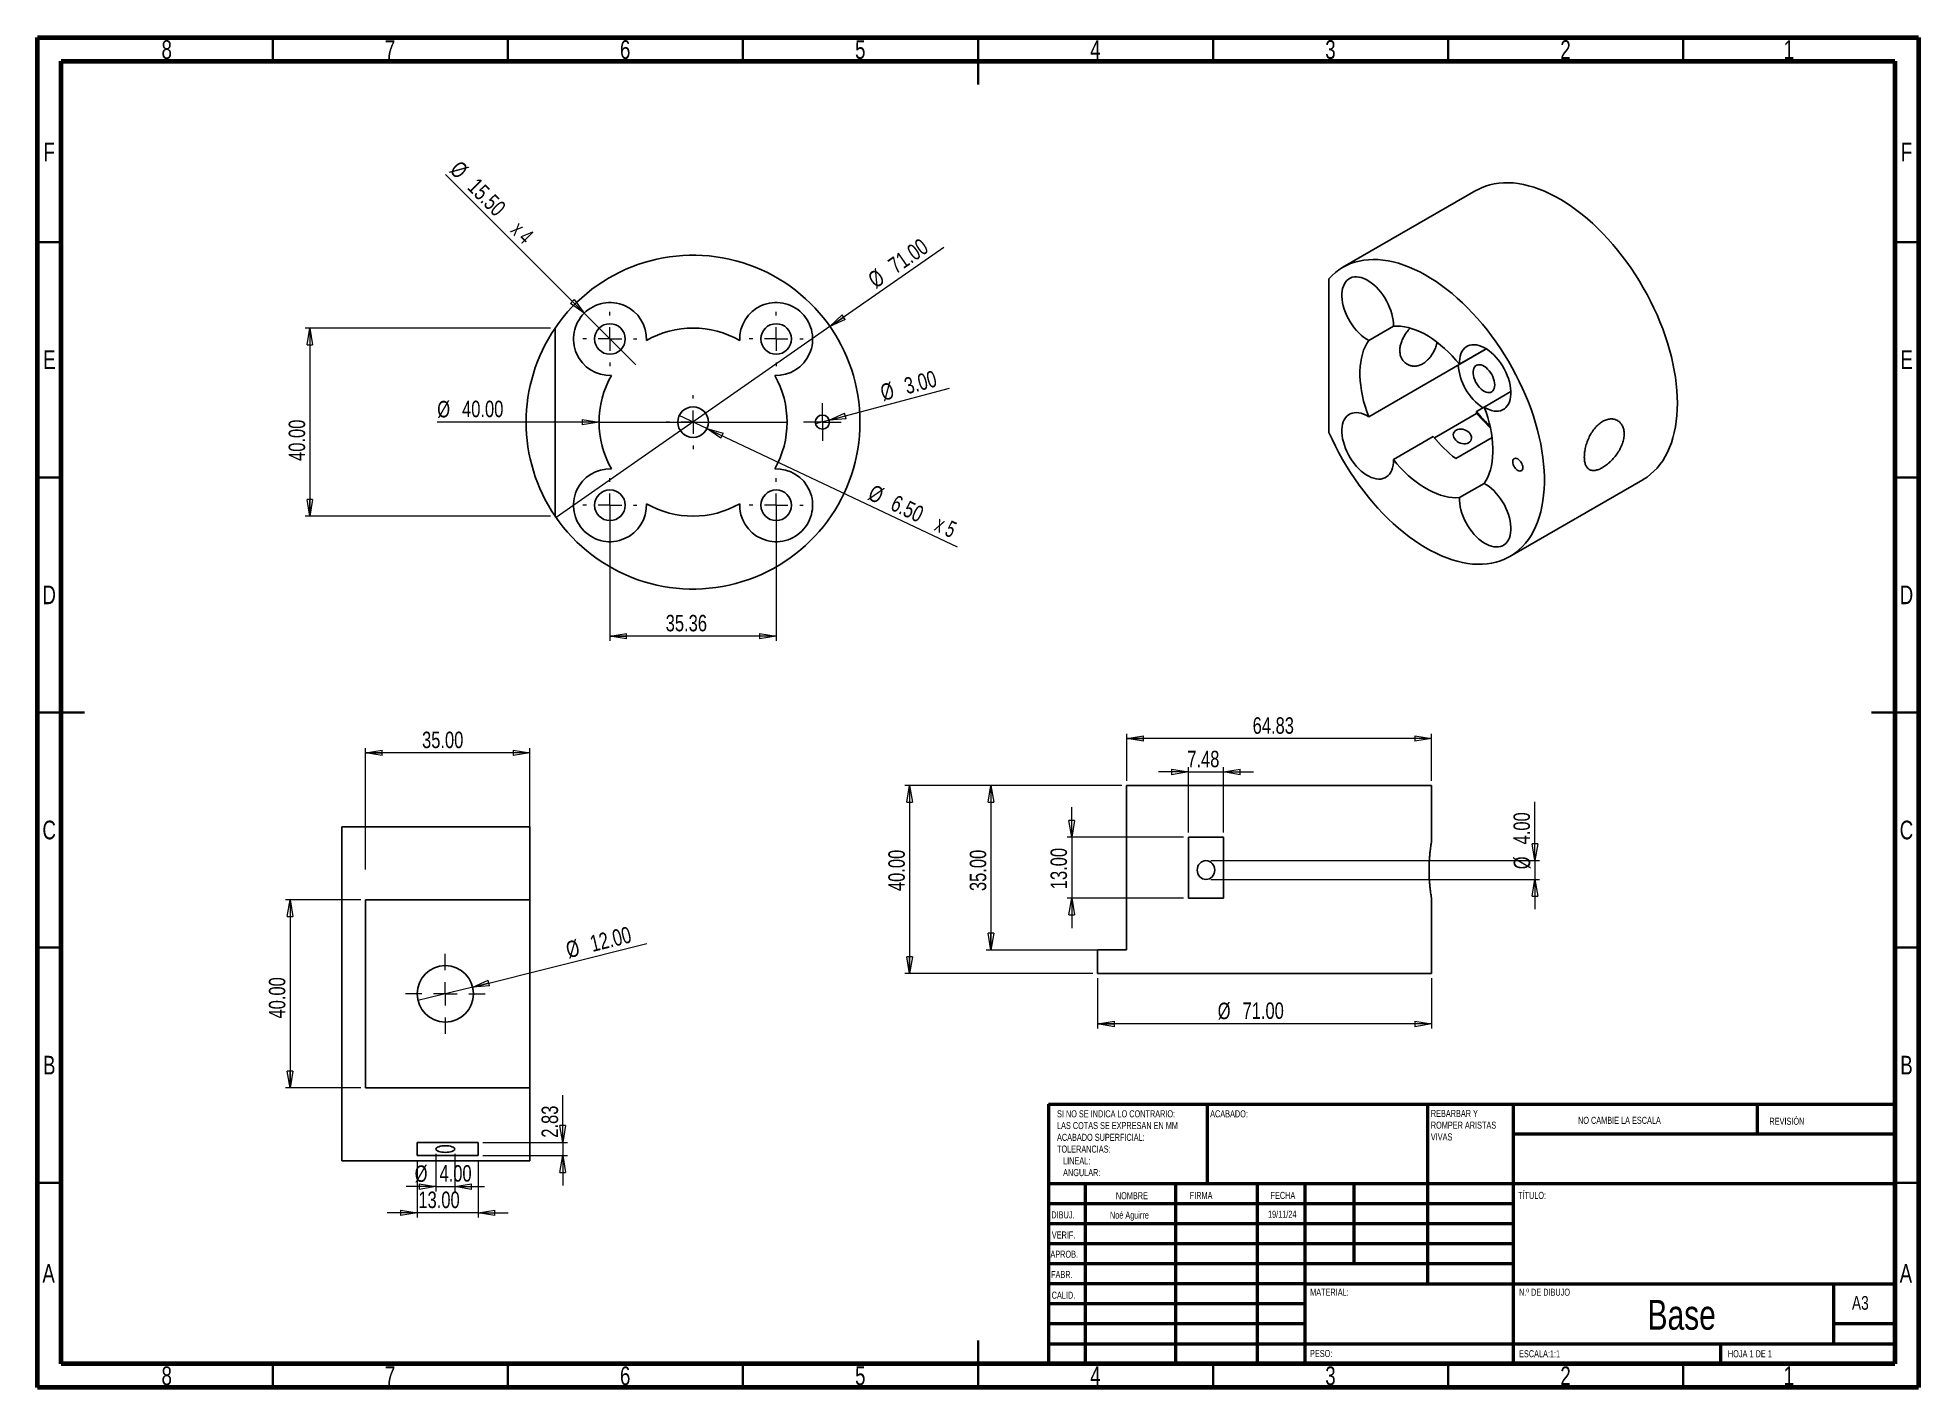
# Model space of a CAD drawing. Header units: millimetres. Extents: x 15 to 415, y 5 to 292.
import ezdxf

# ---------------------------------------------------------------- set-up
doc = ezdxf.new("R2010")
doc.units = ezdxf.units.MM
doc.styles.add('SLDTEXTSTYLE0', font='TXT', dxfattribs={"width": 0.75})
doc.styles.add('SLDTEXTSTYLE1', font='TXT', dxfattribs={"width": 0.681818})
doc.styles.add('SLDTEXTSTYLE2', font='TXT', dxfattribs={"width": 0.666667})
doc.dimstyles.new('SLDDIMSTYLE0', dxfattribs={"dimtxt": 3.5, "dimasz": 3.556, "dimexe": 0, "dimexo": 0.0625, "dimgap": 0.875, "dimtad": 1, "dimrnd": 1e-09, "dimzin": 4, "dimdsep": 46, "dimtxsty": 'SLDTEXTSTYLE0', "dimblk1": 'NONE', "dimblk2": 'CLOSED', "dimsah": 1, "dimcen": 0, "dimadec": 0, "dimazin": 1, "dimtfac": 1, "dimtmove": 0, "dimatfit": 3, "dimldrblk": 'NONE', "dimfxl": 1, "dimfrac": 2, "dimtolj": 1, "dimtzin": 12, "dimarcsym": 0})
doc.dimstyles.new('SLDDIMSTYLE1', dxfattribs={"dimtxt": 3.5, "dimasz": 3.556, "dimexe": 0, "dimexo": 0.0625, "dimgap": 0.875, "dimtad": 1, "dimrnd": 1e-09, "dimzin": 4, "dimdsep": 46, "dimtxsty": 'SLDTEXTSTYLE0', "dimblk1": 'NONE', "dimblk2": 'CLOSED', "dimsah": 1, "dimcen": 0, "dimadec": 0, "dimazin": 1, "dimtfac": 1, "dimtmove": 0, "dimatfit": 3, "dimldrblk": 'NONE', "dimfxl": 1, "dimfrac": 2, "dimtolj": 1, "dimtzin": 12, "dimarcsym": 0})
doc.dimstyles.new('SLDDIMSTYLE2', dxfattribs={"dimtxt": 3.5, "dimasz": 3.556, "dimexe": 0, "dimexo": 0.0625, "dimgap": 0.875, "dimtad": 1, "dimrnd": 1e-09, "dimzin": 12, "dimdsep": 46, "dimtxsty": 'SLDTEXTSTYLE0', "dimblk1": 'CLOSED', "dimblk2": 'CLOSED', "dimsah": 1, "dimcen": 0.09, "dimadec": 0, "dimazin": 3, "dimtfac": 1, "dimtofl": 0, "dimtmove": 0, "dimatfit": 3, "dimldrblk": 'CLOSED', "dimfxl": 1, "dimfrac": 2, "dimtolj": 1, "dimtzin": 12, "dimarcsym": 0})
doc.dimstyles.new('SLDDIMSTYLE3', dxfattribs={"dimtxt": 3.5, "dimasz": 3.556, "dimexe": 0, "dimexo": 0.0625, "dimgap": 0.875, "dimtad": 1, "dimrnd": 1e-09, "dimzin": 4, "dimdsep": 46, "dimtxsty": 'SLDTEXTSTYLE0', "dimblk1": 'CLOSED', "dimblk2": 'CLOSED', "dimsah": 1, "dimcen": 0.09, "dimadec": 0, "dimazin": 1, "dimtfac": 1, "dimtofl": 0, "dimtmove": 0, "dimatfit": 3, "dimldrblk": 'CLOSED', "dimfxl": 1, "dimfrac": 2, "dimtolj": 1, "dimtzin": 12, "dimarcsym": 0})
doc.dimstyles.new('SLDDIMSTYLE4', dxfattribs={"dimtxt": 3.5, "dimasz": 3.556, "dimexe": 0, "dimexo": 0.0625, "dimgap": 0.875, "dimtad": 1, "dimrnd": 1e-09, "dimzin": 4, "dimdsep": 46, "dimtxsty": 'SLDTEXTSTYLE0', "dimblk1": 'CLOSED', "dimblk2": 'CLOSED', "dimsah": 1, "dimcen": 0.09, "dimadec": 0, "dimazin": 1, "dimtfac": 1, "dimtmove": 0, "dimatfit": 0, "dimldrblk": 'CLOSED', "dimfxl": 1, "dimfrac": 2, "dimtolj": 1, "dimtzin": 12, "dimarcsym": 0})
doc.dimstyles.new('SLDDIMSTYLE5', dxfattribs={"dimtxt": 3.5, "dimasz": 3.556, "dimexe": 0, "dimexo": 0.0625, "dimgap": 0.875, "dimtad": 1, "dimrnd": 1e-09, "dimzin": 12, "dimdsep": 46, "dimtxsty": 'SLDTEXTSTYLE0', "dimblk1": 'CLOSED', "dimblk2": 'CLOSED', "dimsah": 1, "dimcen": 0.09, "dimadec": 0, "dimazin": 3, "dimtfac": 1, "dimtmove": 0, "dimatfit": 0, "dimldrblk": 'CLOSED', "dimfxl": 1, "dimfrac": 2, "dimtolj": 1, "dimtzin": 12, "dimarcsym": 0})

msp = doc.modelspace()

# ---------------------------------------------------------------- texts
at = {"color": 7, "linetype": 'Continuous', "lineweight": 0}
for s, insert, char_height, attachment_point, style in [('8', (42.46, 291.449), 3.969, 2, 'SLDTEXTSTYLE0'), ('7', (89.96, 291.449), 3.969, 2, 'SLDTEXTSTYLE0'), ('6', (139.96, 291.449), 3.969, 2, 'SLDTEXTSTYLE0'), ('5', (189.96, 291.449), 3.969, 2, 'SLDTEXTSTYLE0'), ('4', (239.96, 291.449), 3.969, 2, 'SLDTEXTSTYLE0'), ('3', (289.96, 291.449), 3.969, 2, 'SLDTEXTSTYLE0'), ('2', (339.96, 291.449), 3.969, 2, 'SLDTEXTSTYLE0'), ('1', (387.46, 291.449), 3.969, 2, 'SLDTEXTSTYLE0'), ('F', (17.458, 269.699), 3.969, 2, 'SLDTEXTSTYLE0'), ('F', (412.458, 269.699), 3.969, 2, 'SLDTEXTSTYLE0'), ('E', (17.508, 225.503), 3.969, 2, 'SLDTEXTSTYLE0'), ('E', (412.508, 225.503), 3.969, 2, 'SLDTEXTSTYLE0'), ('D', (17.453, 175.503), 3.969, 2, 'SLDTEXTSTYLE0'), ('D', (412.453, 175.503), 3.969, 2, 'SLDTEXTSTYLE0'), ('C', (17.459, 125.503), 3.969, 2, 'SLDTEXTSTYLE0'), ('C', (412.459, 125.503), 3.969, 2, 'SLDTEXTSTYLE0'), ('B', (17.471, 75.503), 3.969, 2, 'SLDTEXTSTYLE0'), ('B', (412.471, 75.503), 3.969, 2, 'SLDTEXTSTYLE0'), ('REBARBAR Y ^JROMPER ARISTAS ^JVIVAS', (311.309, 64.003), 1.5, 1, 'SLDTEXTSTYLE0'), ('SI NO SE INDICA LO CONTRARIO:^JLAS COTAS SE EXPRESAN EN MM^JACABADO SUPERFICIAL:^JTOLERANCIAS:^J   LINEAL:^J   ANGULAR:', (231.803, 63.921), 1.5, 1, 'SLDTEXTSTYLE0'), ('ACABADO:', (264.371, 63.919), 1.5, 1, 'SLDTEXTSTYLE0'), ('NO CAMBIE LA ESCALA', (342.615, 62.533), 1.5, 1, 'SLDTEXTSTYLE0'), ('REVISIÓN', (383.328, 62.335), 1.5, 1, 'SLDTEXTSTYLE0'), ('NOMBRE', (244.322, 46.501), 1.5, 1, 'SLDTEXTSTYLE0'), ('FIRMA', (260.034, 46.562), 1.5, 1, 'SLDTEXTSTYLE0'), ('FECHA', (277.215, 46.576), 1.5, 1, 'SLDTEXTSTYLE0'), ('TÍTULO:', (329.857, 46.576), 1.5, 1, 'SLDTEXTSTYLE0'), ('DIBUJ.', (230.59, 42.43), 1.5, 1, 'SLDTEXTSTYLE0'), ('Noé Aguirre', (247.198, 42.383), 1.4986, 2, 'SLDTEXTSTYLE0'), ('19/11/24', (279.703, 42.559), 1.4986, 2, 'SLDTEXTSTYLE0'), ('VERIF.', (230.699, 38.154), 1.5, 1, 'SLDTEXTSTYLE0'), ('APROB.', (230.402, 34.064), 1.5, 1, 'SLDTEXTSTYLE0'), ('A', (17.34, 31.199), 3.969, 2, 'SLDTEXTSTYLE0'), ('FABR.', (230.543, 29.734), 1.5, 1, 'SLDTEXTSTYLE0'), ('A', (412.34, 31.199), 3.969, 2, 'SLDTEXTSTYLE0'), ('CALID.', (230.669, 25.35), 1.5, 1, 'SLDTEXTSTYLE0'), ('MATERIAL:', (285.646, 25.986), 1.5, 1, 'SLDTEXTSTYLE0'), ('N.º DE DIBUJO', (330.074, 25.986), 1.5, 1, 'SLDTEXTSTYLE0'), ('A3', (400.871, 24.406), 2.9104, 1, 'SLDTEXTSTYLE0'), ('Base', (364.663, 23.607), 6.35, 2, 'SLDTEXTSTYLE0'), ('PESO:', (285.618, 12.949), 1.4986, 1, 'SLDTEXTSTYLE0'), ('ESCALA:1:1', (330.074, 12.9), 1.5, 1, 'SLDTEXTSTYLE0'), ('HOJA 1 DE 1', (374.478, 12.9), 1.5, 1, 'SLDTEXTSTYLE1'), ('8', (42.46, 9.449), 3.969, 2, 'SLDTEXTSTYLE0'), ('7', (89.96, 9.449), 3.969, 2, 'SLDTEXTSTYLE0'), ('6', (139.96, 9.449), 3.969, 2, 'SLDTEXTSTYLE0'), ('5', (189.96, 9.449), 3.969, 2, 'SLDTEXTSTYLE0'), ('4', (239.96, 9.449), 3.969, 2, 'SLDTEXTSTYLE0'), ('3', (289.96, 9.449), 3.969, 2, 'SLDTEXTSTYLE0'), ('2', (339.96, 9.449), 3.969, 2, 'SLDTEXTSTYLE0'), ('1', (387.46, 9.449), 3.969, 2, 'SLDTEXTSTYLE0')]:
    msp.add_mtext(s, dxfattribs=dict(at, insert=insert, char_height=char_height, attachment_point=attachment_point, style=style))

# ---------------------------------------------------------------- blocks, each defined once
blk = doc.blocks.new('_Closed')
at = {"color": 0, "linetype": 'ByBlock', "lineweight": -2}
for p, q in [((-1, 0.166667), (0, 0)), ((-1, 0.166667), (-1, -0.166667)), ((0, 0), (-1, -0.166667)), ((0, 0), (-1, 0))]:
    blk.add_line(p, q, dxfattribs=at)
blk = doc.blocks.new('_D')
at = {"color": 7, "linetype": 'Continuous', "lineweight": 0}
for q in [(207.7, 247.41), (125.28, 189.94)]:
    blk.add_line((183.52, 230.55), q, dxfattribs=at)
at = {"color": 7, "linetype": 'Continuous', "lineweight": 18, "xscale": 3.556, "yscale": 3.556, "rotation": 214.8933623864}
blk.add_blockref('_Closed', (183.52, 230.55, -20), dxfattribs=at)
at = {"color": 7, "linetype": 'Continuous', "lineweight": 18, "char_height": 3.5, "attachment_point": 1, "rotation": 34.8934, "style": 'SLDTEXTSTYLE0'}
for s, insert in [('71.00', (195.54, 244.5)), ('%%c', (191.24, 241.44))]:
    blk.add_mtext(s, dxfattribs=dict(at, insert=insert))
blk = doc.blocks.new('_None')
blk = doc.blocks.new('_D_1')
at = {"color": 7, "linetype": 'Continuous', "lineweight": 0}
for q in [(151.46, 211.63), (210.58, 183.75)]:
    blk.add_line((157.34, 208.86), q, dxfattribs=at)
at = {"color": 7, "linetype": 'Continuous', "lineweight": 18, "xscale": 3.556, "yscale": 3.556, "rotation": 154.7543216311}
blk.add_blockref('_Closed', (157.34, 208.86, -20), dxfattribs=at)
at = {"color": 7, "linetype": 'Continuous', "lineweight": 18, "char_height": 3.5, "attachment_point": 1, "rotation": 334.7543}
for s, insert, style in [('%%c', (192.83, 197.11), 'SLDTEXTSTYLE0'), ('6.50', (197.63, 194.9), 'SLDTEXTSTYLE0'), ('x 5', (207.01, 190.48), 'SLDTEXTSTYLE2')]:
    blk.add_mtext(s, dxfattribs=dict(at, insert=insert, style=style))
blk = doc.blocks.new('_D_2')
at = {"color": 7, "linetype": 'Continuous', "lineweight": 0}
for q in [(208.92, 217.48), (180.45, 209.86)]:
    blk.add_line((183.35, 210.63), q, dxfattribs=at)
at = {"color": 7, "linetype": 'Continuous', "lineweight": 18, "xscale": 3.556, "yscale": 3.556, "rotation": 195}
blk.add_blockref('_Closed', (183.35, 210.63, -20), dxfattribs=at)
at = {"color": 7, "linetype": 'Continuous', "lineweight": 18, "char_height": 3.5, "attachment_point": 1, "rotation": 15, "style": 'SLDTEXTSTYLE0'}
for s, insert in [('3.00', (199, 219.53)), ('%%c', (193.92, 218.11))]:
    blk.add_mtext(s, dxfattribs=dict(at, insert=insert))
blk = doc.blocks.new('_D_3')
at = {"color": 7, "linetype": 'Continuous', "lineweight": 0}
for p, q in [((136.72, 191.57), (136.72, 163.74)), ((172.08, 191.57), (172.08, 163.74)), ((172.08, 164.74), (136.72, 164.74))]:
    blk.add_line(p, q, dxfattribs=at)
at = {"color": 7, "linetype": 'Continuous', "lineweight": 18, "xscale": 3.556, "yscale": 3.556, "rotation": 180}
blk.add_blockref('_Closed', (136.72, 164.74, -20), dxfattribs=at)
at = {"color": 7, "linetype": 'Continuous', "lineweight": 18, "xscale": 3.556, "yscale": 3.556}
blk.add_blockref('_Closed', (172.08, 164.74, -20), dxfattribs=at)
at = {"color": 7, "linetype": 'Continuous', "lineweight": 18, "insert": (148.58, 169.26), "char_height": 3.5, "attachment_point": 1, "style": 'SLDTEXTSTYLE0'}
blk.add_mtext('35.36', dxfattribs=at)
blk = doc.blocks.new('_D_4')
at = {"color": 7, "linetype": 'Continuous', "lineweight": 0}
for q in [(99.99, 210.24), (174.4, 210.24)]:
    blk.add_line((134.4, 210.24), q, dxfattribs=at)
at = {"color": 7, "linetype": 'Continuous', "lineweight": 18, "xscale": 3.556, "yscale": 3.556}
blk.add_blockref('_Closed', (134.4, 210.24, -20), dxfattribs=at)
at = {"color": 7, "linetype": 'Continuous', "lineweight": 18, "char_height": 3.5, "attachment_point": 1, "style": 'SLDTEXTSTYLE0'}
for s, insert in [('%%c', (99.99, 214.75)), ('40.00', (105.27, 214.8))]:
    blk.add_mtext(s, dxfattribs=dict(at, insert=insert))
blk = doc.blocks.new('_D_5')
at = {"color": 7, "linetype": 'Continuous', "lineweight": 0}
for q in [(101.72, 262.93), (142.2, 222.44)]:
    blk.add_line((131.24, 233.4), q, dxfattribs=at)
at = {"color": 7, "linetype": 'Continuous', "lineweight": 18, "xscale": 3.556, "yscale": 3.556, "rotation": 315}
blk.add_blockref('_Closed', (131.24, 233.4, -20), dxfattribs=at)
at = {"color": 7, "linetype": 'Continuous', "lineweight": 18, "char_height": 3.5, "attachment_point": 1, "rotation": 315}
for s, insert, style in [('%%c', (104.9, 266.11), 'SLDTEXTSTYLE0'), ('15.50', (108.67, 262.42), 'SLDTEXTSTYLE0'), ('x 4', (117.83, 253.26), 'SLDTEXTSTYLE2')]:
    blk.add_mtext(s, dxfattribs=dict(at, insert=insert, style=style))
blk = doc.blocks.new('_D_6')
at = {"color": 7, "linetype": 'Continuous', "lineweight": 0}
for p, q in [((124.07, 230.24), (71.9, 230.24)), ((72.9, 230.24), (72.9, 190.24)), ((124.07, 190.24), (71.9, 190.24))]:
    blk.add_line(p, q, dxfattribs=at)
at = {"color": 7, "linetype": 'Continuous', "lineweight": 18, "xscale": 3.556, "yscale": 3.556}
for p, rotation in [((72.9, 230.24, -20), 90), ((72.9, 190.24, -20), 270)]:
    blk.add_blockref('_Closed', p, dxfattribs=dict(at, rotation=rotation))
at = {"color": 7, "linetype": 'Continuous', "lineweight": 18, "insert": (68.39, 201.99), "char_height": 3.5, "attachment_point": 1, "rotation": 90, "style": 'SLDTEXTSTYLE0'}
blk.add_mtext('40.00', dxfattribs=at)
blk = doc.blocks.new('SW_CENTERMARKSYMBOL_0')
at = {"color": 0, "linetype": 'Continuous', "lineweight": 18}
for p, q in [((0, 5), (0, 5.75)), ((-5, 0), (-5.75, 0)), ((0, 0), (-2.5, 0)), ((0, 0), (0, 2.5)), ((0, 0), (0, -2.5)), ((0, 0), (2.5, 0)), ((5, 0), (5.75, 0)), ((0, -5), (0, -5.75))]:
    blk.add_line(p, q, dxfattribs=at)
blk = doc.blocks.new('SW_CENTERMARKSYMBOL_1')
at = {"color": 0, "linetype": 'Continuous', "lineweight": 18}
for p, q in [((0, 5), (0, 5.75)), ((-5, 0), (-5.75, 0)), ((0, 0), (-2.5, 0)), ((0, 0), (0, 2.5)), ((0, 0), (0, -2.5)), ((0, 0), (2.5, 0)), ((5, 0), (5.75, 0)), ((0, -5), (0, -5.75))]:
    blk.add_line(p, q, dxfattribs=at)
blk = doc.blocks.new('SW_CENTERMARKSYMBOL_2')
at = {"color": 0, "linetype": 'Continuous', "lineweight": 18}
for p, q in [((0, 5), (0, 5.75)), ((-5, 0), (-5.75, 0)), ((0, 0), (-2.5, 0)), ((0, 0), (0, 2.5)), ((0, 0), (0, -2.5)), ((0, 0), (2.5, 0)), ((5, 0), (5.75, 0)), ((0, -5), (0, -5.75))]:
    blk.add_line(p, q, dxfattribs=at)
blk = doc.blocks.new('SW_CENTERMARKSYMBOL_3')
at = {"color": 0, "linetype": 'Continuous', "lineweight": 18}
for p, q in [((0, 5), (0, 5.75)), ((-5, 0), (-5.75, 0)), ((0, 0), (-2.5, 0)), ((0, 0), (0, 2.5)), ((0, 0), (0, -2.5)), ((0, 0), (2.5, 0)), ((5, 0), (5.75, 0)), ((0, -5), (0, -5.75))]:
    blk.add_line(p, q, dxfattribs=at)
blk = doc.blocks.new('SW_CENTERMARKSYMBOL_4')
at = {"color": 0, "linetype": 'Continuous', "lineweight": 18}
for p, q in [((0, 5), (0, 5.75)), ((-5, 0), (-5.75, 0)), ((0, 0), (-2.5, 0)), ((0, 0), (0, 2.5)), ((0, 0), (0, -2.5)), ((0, 0), (2.5, 0)), ((5, 0), (5.75, 0)), ((0, -5), (0, -5.75))]:
    blk.add_line(p, q, dxfattribs=at)
blk = doc.blocks.new('SW_CENTERMARKSYMBOL_5')
at = {"color": 0, "linetype": 'Continuous', "lineweight": 18}
for p, q in [((0, 2.5), (0, 4)), ((-2.5, 0), (-4, 0)), ((0, 0), (-2.5, 0)), ((0, 0), (0, 2.5)), ((0, 0), (0, -2.5)), ((0, 0), (2.5, 0)), ((2.5, 0), (4, 0)), ((0, -2.5), (0, -4))]:
    blk.add_line(p, q, dxfattribs=at)
blk = doc.blocks.new('_D_7')
at = {"color": 7, "linetype": 'Continuous', "lineweight": 0}
for p, q in [((245.62, 133), (216.75, 133)), ((217.75, 133), (217.75, 98)), ((245.62, 98), (216.75, 98))]:
    blk.add_line(p, q, dxfattribs=at)
at = {"color": 7, "linetype": 'Continuous', "lineweight": 18, "xscale": 3.556, "yscale": 3.556}
for p, rotation in [((217.75, 133), 90), ((217.75, 98), 270)]:
    blk.add_blockref('_Closed', p, dxfattribs=dict(at, rotation=rotation))
at = {"color": 7, "linetype": 'Continuous', "lineweight": 18, "insert": (213.24, 110.53), "char_height": 3.5, "attachment_point": 1, "rotation": 90, "style": 'SLDTEXTSTYLE0'}
blk.add_mtext('35.00', dxfattribs=at)
blk = doc.blocks.new('_D_8')
at = {"color": 7, "linetype": 'Continuous', "lineweight": 0}
for p, q in [((246.62, 134), (246.62, 143.97)), ((311.45, 142.97), (246.62, 142.97)), ((311.45, 134), (311.45, 143.97))]:
    blk.add_line(p, q, dxfattribs=at)
at = {"color": 7, "linetype": 'Continuous', "lineweight": 18, "xscale": 3.556, "yscale": 3.556, "rotation": 180}
blk.add_blockref('_Closed', (246.62, 142.97), dxfattribs=at)
at = {"color": 7, "linetype": 'Continuous', "lineweight": 18, "xscale": 3.556, "yscale": 3.556}
blk.add_blockref('_Closed', (311.45, 142.97), dxfattribs=at)
at = {"color": 7, "linetype": 'Continuous', "lineweight": 18, "insert": (273.41, 147.48), "char_height": 3.5, "attachment_point": 1, "style": 'SLDTEXTSTYLE0'}
blk.add_mtext('64.83', dxfattribs=at)
blk = doc.blocks.new('_D_9')
at = {"color": 7, "linetype": 'Continuous', "lineweight": 0}
for p, q in [((245.62, 133), (199.45, 133)), ((200.45, 133), (200.45, 93)), ((239.45, 93), (199.45, 93))]:
    blk.add_line(p, q, dxfattribs=at)
at = {"color": 7, "linetype": 'Continuous', "lineweight": 18, "xscale": 3.556, "yscale": 3.556}
for p, rotation in [((200.45, 133), 90), ((200.45, 93), 270)]:
    blk.add_blockref('_Closed', p, dxfattribs=dict(at, rotation=rotation))
at = {"color": 7, "linetype": 'Continuous', "lineweight": 18, "insert": (195.93, 110.53), "char_height": 3.5, "attachment_point": 1, "rotation": 90, "style": 'SLDTEXTSTYLE0'}
blk.add_mtext('40.00', dxfattribs=at)
blk = doc.blocks.new('_D_10')
at = {"color": 7, "linetype": 'Continuous', "lineweight": 0}
for p, q in [((240.45, 92), (240.45, 81.28)), ((311.45, 92), (311.45, 81.28)), ((311.45, 82.28), (240.45, 82.28))]:
    blk.add_line(p, q, dxfattribs=at)
at = {"color": 7, "linetype": 'Continuous', "lineweight": 18, "xscale": 3.556, "yscale": 3.556, "rotation": 180}
blk.add_blockref('_Closed', (240.45, 82.28), dxfattribs=at)
at = {"color": 7, "linetype": 'Continuous', "lineweight": 18, "xscale": 3.556, "yscale": 3.556}
blk.add_blockref('_Closed', (311.45, 82.28), dxfattribs=at)
at = {"color": 7, "linetype": 'Continuous', "lineweight": 18, "char_height": 3.5, "attachment_point": 1, "style": 'SLDTEXTSTYLE0'}
for s, insert in [('%%c', (265.98, 86.8)), ('71.00', (271.26, 86.85))]:
    blk.add_mtext(s, dxfattribs=dict(at, insert=insert))
blk = doc.blocks.new('_D_11')
at = {"color": 7, "linetype": 'Continuous', "lineweight": 0}
for p, q in [((234.93, 122), (234.93, 128.35)), ((258.74, 122), (233.93, 122)), ((234.93, 122), (234.93, 109)), ((258.74, 109), (233.93, 109)), ((234.93, 109), (234.93, 102.65))]:
    blk.add_line(p, q, dxfattribs=at)
at = {"color": 7, "linetype": 'Continuous', "lineweight": 18, "xscale": 3.556, "yscale": 3.556}
for p, rotation in [((234.93, 122), 270), ((234.93, 109), 90)]:
    blk.add_blockref('_Closed', p, dxfattribs=dict(at, rotation=rotation))
at = {"color": 7, "linetype": 'Continuous', "lineweight": 18, "insert": (230.42, 110.92), "char_height": 3.5, "attachment_point": 1, "rotation": 90, "style": 'SLDTEXTSTYLE0'}
blk.add_mtext('13.00', dxfattribs=at)
blk = doc.blocks.new('_D_12')
at = {"color": 7, "linetype": 'Continuous', "lineweight": 0}
for p, q in [((259.74, 123), (259.74, 136.85)), ((267.23, 123), (267.23, 136.85)), ((259.74, 135.85), (253.39, 135.85)), ((259.74, 135.85), (267.23, 135.85)), ((267.23, 135.85), (273.58, 135.85))]:
    blk.add_line(p, q, dxfattribs=at)
at = {"color": 7, "linetype": 'Continuous', "lineweight": 18, "xscale": 3.556, "yscale": 3.556}
blk.add_blockref('_Closed', (259.74, 135.85), dxfattribs=at)
at = {"color": 7, "linetype": 'Continuous', "lineweight": 18, "xscale": 3.556, "yscale": 3.556, "rotation": 180}
blk.add_blockref('_Closed', (267.23, 135.85), dxfattribs=at)
at = {"color": 7, "linetype": 'Continuous', "lineweight": 18, "insert": (259.51, 140.36), "char_height": 3.5, "attachment_point": 1, "style": 'SLDTEXTSTYLE0'}
blk.add_mtext('7.48', dxfattribs=at)
blk = doc.blocks.new('_D_13')
at = {"color": 7, "linetype": 'Continuous', "lineweight": 0}
for p, q in [((333.45, 117), (333.45, 129.5)), ((264.49, 117), (334.45, 117)), ((333.45, 117), (333.45, 113)), ((264.49, 113), (334.45, 113)), ((333.45, 113), (333.45, 106.65))]:
    blk.add_line(p, q, dxfattribs=at)
at = {"color": 7, "linetype": 'Continuous', "lineweight": 18, "xscale": 3.556, "yscale": 3.556}
for p, rotation in [((333.45, 117), 270), ((333.45, 113), 90)]:
    blk.add_blockref('_Closed', p, dxfattribs=dict(at, rotation=rotation))
at = {"color": 7, "linetype": 'Continuous', "lineweight": 18, "char_height": 3.5, "attachment_point": 1, "rotation": 90, "style": 'SLDTEXTSTYLE0'}
for s, insert in [('4.00', (328.88, 120.45)), ('%%c', (328.93, 115.17))]:
    blk.add_mtext(s, dxfattribs=dict(at, insert=insert))
blk = doc.blocks.new('_D_14')
at = {"color": 7, "linetype": 'Continuous', "lineweight": 0}
for q in [(144.57, 99.35), (95.89, 87.23)]:
    blk.add_line((107.53, 90.13), q, dxfattribs=at)
at = {"color": 7, "linetype": 'Continuous', "lineweight": 18, "xscale": 3.556, "yscale": 3.556, "rotation": 193.9767525888}
blk.add_blockref('_Closed', (107.53, 90.13), dxfattribs=at)
at = {"color": 7, "linetype": 'Continuous', "lineweight": 18, "char_height": 3.5, "attachment_point": 1, "rotation": 13.9768, "style": 'SLDTEXTSTYLE0'}
for s, insert in [('%%c', (127.06, 99.63)), ('12.00', (132.17, 100.96))]:
    blk.add_mtext(s, dxfattribs=dict(at, insert=insert))
blk = doc.blocks.new('_D_15')
at = {"color": 7, "linetype": 'Continuous', "lineweight": 0}
for p, q in [((84.71, 115.11), (84.71, 140.92)), ((119.71, 115.11), (119.71, 140.92)), ((119.71, 139.92), (84.71, 139.92))]:
    blk.add_line(p, q, dxfattribs=at)
at = {"color": 7, "linetype": 'Continuous', "lineweight": 18, "xscale": 3.556, "yscale": 3.556, "rotation": 180}
blk.add_blockref('_Closed', (84.71, 139.92), dxfattribs=at)
at = {"color": 7, "linetype": 'Continuous', "lineweight": 18, "xscale": 3.556, "yscale": 3.556}
blk.add_blockref('_Closed', (119.71, 139.92), dxfattribs=at)
at = {"color": 7, "linetype": 'Continuous', "lineweight": 18, "insert": (96.76, 144.43), "char_height": 3.5, "attachment_point": 1, "style": 'SLDTEXTSTYLE0'}
blk.add_mtext('35.00', dxfattribs=at)
blk = doc.blocks.new('_D_16')
at = {"color": 7, "linetype": 'Continuous', "lineweight": 0}
for p, q in [((83.71, 108.68), (67.69, 108.68)), ((68.69, 108.68), (68.69, 68.68)), ((83.71, 68.68), (67.69, 68.68))]:
    blk.add_line(p, q, dxfattribs=at)
at = {"color": 7, "linetype": 'Continuous', "lineweight": 18, "xscale": 3.556, "yscale": 3.556}
for p, rotation in [((68.69, 108.68), 90), ((68.69, 68.68), 270)]:
    blk.add_blockref('_Closed', p, dxfattribs=dict(at, rotation=rotation))
at = {"color": 7, "linetype": 'Continuous', "lineweight": 18, "insert": (64.18, 83.43), "char_height": 3.5, "attachment_point": 1, "rotation": 90, "style": 'SLDTEXTSTYLE0'}
blk.add_mtext('40.00', dxfattribs=at)
blk = doc.blocks.new('_D_17')
at = {"color": 7, "linetype": 'Continuous', "lineweight": 0}
for p, q in [((99.71, 54.68), (99.71, 46.68)), ((103.71, 54.68), (103.71, 46.68)), ((99.71, 47.68), (93.36, 47.68)), ((99.71, 47.68), (103.71, 47.68)), ((103.71, 47.68), (110.06, 47.68))]:
    blk.add_line(p, q, dxfattribs=at)
at = {"color": 7, "linetype": 'Continuous', "lineweight": 18, "xscale": 3.556, "yscale": 3.556}
blk.add_blockref('_Closed', (99.71, 47.68), dxfattribs=at)
at = {"color": 7, "linetype": 'Continuous', "lineweight": 18, "xscale": 3.556, "yscale": 3.556, "rotation": 180}
blk.add_blockref('_Closed', (103.71, 47.68), dxfattribs=at)
at = {"color": 7, "linetype": 'Continuous', "lineweight": 18, "char_height": 3.5, "attachment_point": 1, "style": 'SLDTEXTSTYLE0'}
for s, insert in [('%%c', (95.19, 52.2)), ('4.00', (100.47, 52.25))]:
    blk.add_mtext(s, dxfattribs=dict(at, insert=insert))
blk = doc.blocks.new('_D_18')
at = {"color": 7, "linetype": 'Continuous', "lineweight": 0}
for p, q in [((95.71, 53.27), (95.71, 41.12)), ((108.71, 53.27), (108.71, 41.12)), ((95.71, 42.12), (89.36, 42.12)), ((108.71, 42.12), (95.71, 42.12)), ((108.71, 42.12), (115.06, 42.12))]:
    blk.add_line(p, q, dxfattribs=at)
at = {"color": 7, "linetype": 'Continuous', "lineweight": 18, "xscale": 3.556, "yscale": 3.556}
blk.add_blockref('_Closed', (95.71, 42.12), dxfattribs=at)
at = {"color": 7, "linetype": 'Continuous', "lineweight": 18, "xscale": 3.556, "yscale": 3.556, "rotation": 180}
blk.add_blockref('_Closed', (108.71, 42.12), dxfattribs=at)
at = {"color": 7, "linetype": 'Continuous', "lineweight": 18, "insert": (95.98, 46.63), "char_height": 3.5, "attachment_point": 1, "style": 'SLDTEXTSTYLE0'}
blk.add_mtext('13.00', dxfattribs=at)
blk = doc.blocks.new('_D_19')
at = {"color": 7, "linetype": 'Continuous', "lineweight": 0}
for p, q in [((126.69, 57.1), (126.69, 67.14)), ((109.71, 57.1), (127.69, 57.1)), ((126.69, 57.1), (126.69, 54.27)), ((109.71, 54.27), (127.69, 54.27)), ((126.69, 54.27), (126.69, 47.92))]:
    blk.add_line(p, q, dxfattribs=at)
at = {"color": 7, "linetype": 'Continuous', "lineweight": 18, "xscale": 3.556, "yscale": 3.556}
for p, rotation in [((126.69, 57.1), 270), ((126.69, 54.27), 90)]:
    blk.add_blockref('_Closed', p, dxfattribs=dict(at, rotation=rotation))
at = {"color": 7, "linetype": 'Continuous', "lineweight": 18, "insert": (122.18, 58.08), "char_height": 3.5, "attachment_point": 1, "rotation": 90, "style": 'SLDTEXTSTYLE0'}
blk.add_mtext('2.83', dxfattribs=at)
blk = doc.blocks.new('SW_CENTERMARKSYMBOL_6')
at = {"color": 0, "linetype": 'Continuous', "lineweight": 18}
for p, q in [((0, 5), (0, 8.5)), ((-5, 0), (-8.5, 0)), ((0, 0), (-2.5, 0)), ((0, 0), (0, 2.5)), ((0, 0), (0, -2.5)), ((0, 0), (2.5, 0)), ((5, 0), (8.5, 0)), ((0, -5), (0, -8.5))]:
    blk.add_line(p, q, dxfattribs=at)

# ---------------------------------------------------------------- dimensions: what is measured, and where the dimension line sits
at = {"color": 7, "linetype": 'Continuous', "lineweight": 18}
for p1, p2, text, picture, middle in [((142.203, 222.442), (131.243, 233.403), '<> x 4', '_D_5', (110.245, 254.401)), ((151.461, 211.631), (157.341, 208.859), '<> x 5', '_D_1', (200.815, 188.359))]:
    dim = msp.add_diameter_dim_2p(p1=p1, p2=p2, text=text, dimstyle='SLDDIMSTYLE1', dxfattribs=at)
    dim.commit()
    dim.dimension.update_dxf_attribs({"geometry": picture, "text_midpoint": middle, "dimtype": 163})
for p1, p2, picture, middle in [((125.283, 189.937), (183.519, 230.553), '_D', (200.815, 242.615)), ((180.452, 209.857), (183.35, 210.633), '_D_2', (202.177, 215.678)), ((174.401, 210.245), (134.401, 210.245), '_D_4', (108.363, 210.245)), ((95.89, 87.233), (107.535, 90.131), '_D_14', (136.466, 97.332))]:
    dim = msp.add_diameter_dim_2p(p1=p1, p2=p2, dimstyle='SLDDIMSTYLE0', dxfattribs=at)
    dim.commit()
    dim.dimension.update_dxf_attribs({"geometry": picture, "text_midpoint": middle, "dimtype": 163})
for base, p1, p2, dimstyle, picture, middle in [((72.901, 190.245), (125.071, 230.245), (125.071, 190.245), 'SLDDIMSTYLE3', '_D_6', (72.901, 207.808)), ((200.445, 93.003), (246.615, 133.003), (240.445, 93.003), 'SLDDIMSTYLE3', '_D_9', (200.445, 116.351)), ((217.752, 98.003), (246.615, 133.003), (246.615, 98.003), 'SLDDIMSTYLE3', '_D_7', (217.752, 116.351)), ((234.927, 109.003), (259.743, 122.003), (259.743, 109.003), 'SLDDIMSTYLE4', '_D_11', (234.927, 116.74)), ((68.693, 68.682), (84.713, 108.682), (84.713, 68.682), 'SLDDIMSTYLE3', '_D_16', (68.693, 89.249)), ((126.691, 54.269), (108.713, 57.095), (108.713, 54.269), 'SLDDIMSTYLE5', '_D_19', (126.691, 62.61))]:
    dim = msp.add_linear_dim(base=base, p1=p1, p2=p2, angle=90, dimstyle=dimstyle, dxfattribs=at)
    dim.commit()
    dim.dimension.update_dxf_attribs({"geometry": picture, "text_midpoint": middle, "dimtype": 160})
for base, p1, p2, dimstyle, picture, middle in [((136.723, 164.745), (172.079, 192.567), (136.723, 192.567), 'SLDDIMSTYLE2', '_D_3', (154.401, 164.745)), ((84.713, 139.923), (119.713, 114.11), (84.713, 114.11), 'SLDDIMSTYLE3', '_D_15', (102.579, 139.923)), ((246.615, 142.965), (311.445, 133.003), (246.615, 133.003), 'SLDDIMSTYLE2', '_D_8', (279.231, 142.965)), ((267.2275, 135.8486), (259.7433, 122.0033), (267.2275, 122.0033), 'SLDDIMSTYLE5', '_D_12', (264.034, 135.8486)), ((95.713, 42.116), (108.713, 54.269), (95.713, 54.269), 'SLDDIMSTYLE4', '_D_18', (101.797, 42.116))]:
    dim = msp.add_linear_dim(base=base, p1=p1, p2=p2, dimstyle=dimstyle, dxfattribs=at)
    dim.commit()
    dim.dimension.update_dxf_attribs({"geometry": picture, "text_midpoint": middle, "dimtype": 160})
dim = msp.add_linear_dim(base=(333.445, 113.003), p1=(263.485, 117.003), p2=(263.485, 113.003), angle=90, text='%%c<>', dimstyle='SLDDIMSTYLE4', dxfattribs=at)
dim.commit()
dim.dimension.update_dxf_attribs({"geometry": '_D_13', "text_midpoint": (333.445, 122.335), "dimtype": 160})
for base, p1, p2, dimstyle, picture, middle in [((240.445, 82.285), (311.445, 93.003), (240.445, 93.003), 'SLDDIMSTYLE3', '_D_10', (274.44, 82.285)), ((103.713, 47.685), (99.713, 55.682), (103.713, 55.682), 'SLDDIMSTYLE4', '_D_17', (102.354, 47.685))]:
    dim = msp.add_linear_dim(base=base, p1=p1, p2=p2, text='%%c<>', dimstyle=dimstyle, dxfattribs=at)
    dim.commit()
    dim.dimension.update_dxf_attribs({"geometry": picture, "text_midpoint": middle, "dimtype": 160})

# ---------------------------------------------------------------- linework, layer by layer
at = {"color": 7, "linetype": 'Continuous', "lineweight": 70}
for p, q in [((15, 5), (15, 292)), ((15, 292), (415, 292)), ((415, 292), (415, 5)), ((20, 10), (20, 287)), ((20, 287), (410, 287)), ((410, 287), (410, 10)), ((410, 10), (20, 10)), ((415, 5), (15, 5))]:
    msp.add_line(p, q, dxfattribs=at)
at = {"color": 7, "linetype": 'Continuous', "lineweight": 35}
for p, q in [((65, 287), (65, 292)), ((115, 287), (115, 292)), ((165, 287), (165, 292)), ((215, 292), (215, 282)), ((215, 287), (215, 292)), ((265, 287), (265, 292)), ((315, 287), (315, 292)), ((365, 287), (365, 292)), ((20, 248.5), (15, 248.5)), ((410, 248.5), (415, 248.5)), ((20, 198.5), (15, 198.5)), ((410, 198.5), (415, 198.5)), ((15, 148.5), (25, 148.5)), ((20, 148.5), (15, 148.5)), ((415, 148.5), (405, 148.5)), ((410, 148.5), (415, 148.5)), ((20, 98.5), (15, 98.5)), ((410, 98.5), (415, 98.5)), ((20, 48.5), (15, 48.5)), ((410, 48.5), (415, 48.5)), ((215, 5), (215, 15)), ((65, 10), (65, 5)), ((115, 10), (115, 5)), ((165, 10), (165, 5)), ((215, 10), (215, 5)), ((265, 10), (265, 5)), ((315, 10), (315, 5)), ((365, 10), (365, 5))]:
    msp.add_line(p, q, dxfattribs=at)
at = {"color": 7, "linetype": 'Continuous', "lineweight": 25}
for p, q in [((320.899, 259.489), (292.615, 243.161)), ((289.624, 240.72), (289.624, 208.058)), ((125.071, 230.245), (125.071, 190.245)), ((298.089, 227.614), (303.341, 230.646)), ((298.089, 211.39), (322.838, 225.678)), ((317.388, 222.535), (323.09, 225.827)), ((322.637, 213.442), (328.339, 216.734)), ((312.081, 206.883), (321.018, 212.042)), ((321.016, 212.503), (322.639, 213.439)), ((321.018, 212.042), (323.959, 209.062)), ((303.339, 202.298), (311.824, 207.196)), ((316.6, 202.49), (324.326, 206.95)), ((317.388, 194.187), (322.638, 197.219)), ((328.112, 181.672), (356.396, 198)), ((246.615, 133.003), (246.615, 98.003)), ((246.615, 133.003), (311.445, 133.003)), ((311.445, 121.003), (311.445, 133.003)), ((119.713, 124.182), (79.713, 124.182)), ((79.713, 124.182), (79.713, 53.182)), ((119.713, 124.182), (119.713, 108.682)), ((259.743, 122.003), (267.228, 122.003)), ((259.743, 122.003), (259.743, 109.003)), ((267.228, 122.003), (267.228, 109.003)), ((119.713, 108.682), (84.713, 108.682)), ((84.713, 108.682), (84.713, 68.682)), ((119.713, 108.682), (119.713, 68.682)), ((267.228, 109.003), (259.743, 109.003)), ((311.445, 93.003), (311.445, 109.02)), ((240.445, 98.003), (240.445, 93.003)), ((240.445, 98.003), (246.615, 98.003)), ((240.445, 93.003), (311.445, 93.003)), ((119.713, 68.682), (84.713, 68.682)), ((119.713, 68.682), (119.713, 53.182)), ((108.713, 57.095), (95.713, 57.095)), ((95.713, 54.269), (95.713, 57.095)), ((108.713, 57.095), (108.713, 54.269)), ((79.713, 53.182), (119.713, 53.182)), ((108.713, 54.269), (95.713, 54.269))]:
    msp.add_line(p, q, dxfattribs=at)
at = {"color": 7, "linetype": 'Continuous', "lineweight": 50}
for p, q in [((230, 65.25), (410, 65.25)), ((230, 65.25), (230, 10)), ((263.8, 48.25), (263.8, 65.25)), ((310.6, 65.25), (310.6, 27)), ((328.8, 65.25), (328.8, 10)), ((380.8, 58.875), (380.8, 65.25)), ((410, 58.875), (328.8, 58.875)), ((410, 48.25), (230, 48.25)), ((237.8, 48.25), (237.8, 10)), ((256.991, 48.25), (256.991, 10)), ((274.399, 48.25), (274.399, 10)), ((284.6, 10), (284.6, 48.25)), ((295, 31.25), (295, 48.25)), ((328.8, 44), (230, 44)), ((328.8, 39.75), (230, 39.75)), ((328.8, 35.5), (230, 35.5)), ((328.8, 31.25), (230, 31.25)), ((284.6, 27), (230, 27)), ((284.6, 27), (410, 27)), ((397, 14.25), (397, 27)), ((284.6, 22.75), (230, 22.75)), ((284.6, 18.5), (230, 18.5)), ((410, 18.5), (397, 18.5)), ((230, 14.25), (410, 14.25)), ((373, 10), (373, 14.25))]:
    msp.add_line(p, q, dxfattribs=at)
at = {"color": 7, "linetype": 'Continuous', "lineweight": 25, "flags": 128}
for points in [[(363.75, 214.253), (363.723, 215.598), (363.644, 216.969), (363.513, 218.366), (363.329, 219.784), (363.093, 221.222), (362.805, 222.675), (362.467, 224.141), (362.079, 225.616), (361.642, 227.098), (361.156, 228.584), (360.623, 230.07), (360.043, 231.553), (359.419, 233.03), (358.751, 234.499), (358.04, 235.955), (357.289, 237.396), (356.499, 238.818), (355.671, 240.22), (354.807, 241.597), (353.91, 242.948), (352.98, 244.268), (352.02, 245.556), (351.032, 246.809), (350.018, 248.023), (348.98, 249.197), (347.92, 250.328), (346.841, 251.414), (345.745, 252.452), (344.633, 253.44), (343.509, 254.376), (342.375, 255.258), (341.233, 256.085), (340.086, 256.854), (338.935, 257.564), (337.784, 258.213), (336.635, 258.8), (335.49, 259.324), (334.352, 259.784), (333.222, 260.179), (332.104, 260.507), (331, 260.769), (329.912, 260.963), (328.842, 261.089), (327.793, 261.148), (326.767, 261.138), (325.765, 261.06), (324.791, 260.915), (323.846, 260.701), (322.932, 260.421), (322.051, 260.073), (321.205, 259.66), (320.899, 259.489)], [(289.624, 208.058), (290.293, 206.592), (291.005, 205.138), (291.757, 203.699), (292.549, 202.278), (293.378, 200.879), (294.242, 199.504), (295.14, 198.156), (296.071, 196.838), (297.031, 195.552), (298.019, 194.302), (299.033, 193.091), (300.071, 191.919), (301.131, 190.791), (302.21, 189.708), (303.306, 188.673), (304.417, 187.687), (305.54, 186.754), (306.673, 185.874), (307.815, 185.05), (308.961, 184.284), (310.111, 183.577), (311.261, 182.93), (312.409, 182.345), (313.553, 181.823), (314.69, 181.365), (315.818, 180.973), (316.935, 180.647), (318.037, 180.387), (319.124, 180.194), (320.192, 180.07), (321.24, 180.013), (322.265, 180.024), (323.265, 180.103), (324.238, 180.25), (325.181, 180.464), (326.094, 180.746), (326.974, 181.094), (327.818, 181.508), (328.626, 181.986), (329.396, 182.529), (330.126, 183.134), (330.814, 183.801), (331.459, 184.528), (332.06, 185.313), (332.616, 186.156), (333.124, 187.053), (333.585, 188.004), (333.998, 189.006), (334.36, 190.057), (334.673, 191.155), (334.934, 192.297), (335.143, 193.482), (335.301, 194.707), (335.406, 195.969), (335.459, 197.265), (335.459, 198.593), (335.406, 199.95), (335.301, 201.334), (335.143, 202.74), (334.934, 204.167), (334.673, 205.611), (334.36, 207.07), (333.998, 208.54), (333.585, 210.017), (333.124, 211.5), (332.616, 212.985), (332.06, 214.469), (331.459, 215.948), (330.814, 217.42), (330.126, 218.881), (329.396, 220.329), (328.626, 221.76), (327.818, 223.172), (326.974, 224.561), (326.094, 225.925), (325.181, 227.26), (324.238, 228.564), (323.265, 229.834), (322.265, 231.068), (321.24, 232.262), (320.192, 233.415), (319.124, 234.523), (318.037, 235.586), (316.935, 236.599), (315.818, 237.562), (314.69, 238.472), (313.553, 239.327), (312.409, 240.126), (311.261, 240.867), (310.111, 241.548), (308.961, 242.168), (307.815, 242.725), (306.673, 243.219), (305.54, 243.648), (304.417, 244.011), (303.306, 244.309), (302.21, 244.539), (301.131, 244.702), (300.071, 244.797), (299.033, 244.824), (298.019, 244.783), (297.031, 244.674), (296.071, 244.497), (295.14, 244.253), (294.242, 243.942), (293.378, 243.565), (292.549, 243.123), (291.757, 242.616), (291.005, 242.046), (290.293, 241.413), (289.624, 240.72)], [(303.339, 230.645), (303.335, 231.267), (303.278, 231.915), (303.17, 232.584), (303.011, 233.267), (302.802, 233.957), (302.547, 234.649), (302.246, 235.335), (301.904, 236.009), (301.523, 236.664), (301.107, 237.295), (300.66, 237.894), (300.186, 238.457), (299.69, 238.978), (299.177, 239.452), (298.651, 239.875), (298.117, 240.242), (297.581, 240.55), (297.048, 240.796), (296.522, 240.977), (296.01, 241.092), (295.515, 241.14), (295.042, 241.121), (294.597, 241.034), (294.182, 240.88), (293.803, 240.661), (293.463, 240.379), (293.165, 240.037), (292.912, 239.637), (292.706, 239.185), (292.55, 238.683), (292.444, 238.137), (292.39, 237.552), (292.389, 236.934), (292.44, 236.288), (292.543, 235.622), (292.697, 234.94), (292.9, 234.25), (293.151, 233.558), (293.446, 232.871), (293.784, 232.195), (294.162, 231.538), (294.574, 230.904), (295.018, 230.301), (295.489, 229.734), (295.983, 229.208), (296.495, 228.729), (297.02, 228.301), (297.553, 227.928), (298.089, 227.614)], [(317.388, 222.535), (316.625, 223.445), (315.838, 224.314), (315.031, 225.138), (314.206, 225.914), (313.367, 226.641), (312.517, 227.313), (311.659, 227.931), (310.796, 228.49), (309.931, 228.989), (309.068, 229.426), (308.21, 229.8), (307.359, 230.109), (306.52, 230.351), (305.696, 230.527), (304.889, 230.634), (304.102, 230.674), (303.339, 230.645)], [(298.089, 227.614), (297.683, 226.967), (297.324, 226.266), (297.014, 225.513), (296.753, 224.711), (296.544, 223.863), (296.386, 222.972), (296.281, 222.042), (296.228, 221.076), (296.228, 220.077), (296.281, 219.05), (296.386, 217.998), (296.544, 216.925), (296.753, 215.836), (297.014, 214.733), (297.324, 213.622), (297.683, 212.506), (298.089, 211.39)], [(322.637, 213.442), (323.173, 213.138), (323.706, 212.895), (324.231, 212.717), (324.743, 212.605), (325.237, 212.561), (325.708, 212.584), (326.152, 212.675), (326.565, 212.832), (326.942, 213.054), (327.28, 213.339), (327.576, 213.685), (327.827, 214.087), (328.03, 214.542), (328.184, 215.047), (328.286, 215.595), (328.337, 216.181), (328.336, 216.801), (328.282, 217.448), (328.177, 218.116), (328.02, 218.798), (327.815, 219.489), (327.561, 220.18), (327.263, 220.867), (326.923, 221.542), (326.544, 222.198), (326.13, 222.83), (325.684, 223.432), (325.212, 223.997), (324.717, 224.52), (324.204, 224.997), (323.679, 225.422), (323.145, 225.792), (322.609, 226.103), (322.076, 226.352), (321.55, 226.537), (321.036, 226.656), (320.54, 226.707), (320.066, 226.691), (319.619, 226.608), (319.203, 226.458), (318.822, 226.242), (318.48, 225.963), (318.18, 225.624), (317.924, 225.228), (317.716, 224.778), (317.557, 224.278), (317.448, 223.735), (317.392, 223.152), (317.388, 222.535)], [(324.91, 218.158), (324.883, 218.579), (324.803, 219.021), (324.671, 219.474), (324.492, 219.927), (324.268, 220.369), (324.005, 220.791), (323.71, 221.183), (323.389, 221.534), (323.049, 221.838), (322.7, 222.086), (322.348, 222.274), (322.003, 222.396), (321.672, 222.449), (321.363, 222.434), (321.083, 222.349), (320.839, 222.197), (320.637, 221.982), (320.48, 221.708), (320.374, 221.382), (320.321, 221.011), (320.321, 220.605), (320.374, 220.172), (320.48, 219.724), (320.637, 219.269), (320.839, 218.82), (321.083, 218.387), (321.363, 217.979), (321.672, 217.606), (322.003, 217.278), (322.348, 217.001), (322.7, 216.783), (323.049, 216.627), (323.389, 216.539), (323.71, 216.52), (324.005, 216.57), (324.268, 216.689), (324.492, 216.873), (324.671, 217.119), (324.803, 217.42), (324.883, 217.769), (324.91, 218.158)], [(298.089, 211.39), (297.553, 211.695), (297.02, 211.938), (296.495, 212.116), (295.983, 212.227), (295.489, 212.272), (295.018, 212.249), (294.574, 212.158), (294.162, 212.001), (293.784, 211.779), (293.446, 211.494), (293.151, 211.148), (292.9, 210.746), (292.697, 210.29), (292.543, 209.786), (292.44, 209.238), (292.389, 208.651), (292.39, 208.032), (292.444, 207.385), (292.55, 206.717), (292.706, 206.035), (292.912, 205.344), (293.165, 204.652), (293.463, 203.966), (293.803, 203.291), (294.182, 202.635), (294.597, 202.003), (295.042, 201.401), (295.515, 200.836), (296.01, 200.313), (296.522, 199.836), (297.048, 199.411), (297.581, 199.041), (298.117, 198.73), (298.651, 198.481), (299.177, 198.296), (299.69, 198.177), (300.186, 198.125), (300.66, 198.141), (301.107, 198.225), (301.523, 198.375), (301.904, 198.591), (302.246, 198.869), (302.547, 199.209), (302.802, 199.605), (303.011, 200.055), (303.17, 200.555), (303.278, 201.098), (303.335, 201.681), (303.339, 202.298)], [(322.637, 197.219), (323.044, 197.866), (323.403, 198.567), (323.713, 199.32), (323.973, 200.122), (324.183, 200.97), (324.34, 201.861), (324.446, 202.791), (324.499, 203.757), (324.499, 204.755), (324.446, 205.783), (324.34, 206.835), (324.183, 207.907), (323.973, 208.997), (323.713, 210.1), (323.403, 211.211), (323.044, 212.326), (322.637, 213.442)], [(356.396, 198), (356.499, 198.06), (357.289, 198.57), (358.04, 199.144), (358.751, 199.78), (359.419, 200.477), (360.043, 201.233), (360.623, 202.047), (361.156, 202.918), (361.642, 203.842), (362.079, 204.819), (362.467, 205.847), (362.805, 206.922), (363.093, 208.044), (363.329, 209.209), (363.513, 210.415), (363.644, 211.659), (363.723, 212.94), (363.75, 214.253)], [(316.704, 208.541), (317.006, 208.674), (317.346, 208.751), (317.713, 208.768), (318.092, 208.725), (318.468, 208.624), (318.827, 208.467), (319.156, 208.262), (319.441, 208.017), (319.672, 207.739), (319.84, 207.441), (319.938, 207.134), (319.963, 206.829), (319.913, 206.539), (319.791, 206.274), (319.601, 206.045), (319.35, 205.86), (319.049, 205.726), (318.708, 205.649), (318.342, 205.632), (317.963, 205.675), (317.586, 205.777), (317.227, 205.933), (316.898, 206.138), (316.613, 206.384), (316.382, 206.661), (316.214, 206.959), (316.116, 207.266), (316.092, 207.571), (316.141, 207.861), (316.264, 208.126), (316.454, 208.356), (316.704, 208.541)], [(303.339, 202.298), (304.102, 201.388), (304.889, 200.519), (305.696, 199.695), (306.52, 198.919), (307.359, 198.192), (308.21, 197.519), (309.068, 196.902), (309.931, 196.343), (310.796, 195.844), (311.659, 195.406), (312.517, 195.033), (313.367, 194.724), (314.206, 194.482), (315.031, 194.306), (315.838, 194.198), (316.625, 194.159), (317.388, 194.187)], [(330.869, 200.579), (330.843, 200.866), (330.764, 201.171), (330.638, 201.476), (330.47, 201.767), (330.269, 202.029), (330.045, 202.249), (329.809, 202.416), (329.573, 202.521), (329.348, 202.56), (329.147, 202.53), (328.979, 202.433), (328.853, 202.274), (328.775, 202.06), (328.748, 201.803), (328.775, 201.515), (328.853, 201.211), (328.979, 200.906), (329.147, 200.615), (329.348, 200.353), (329.573, 200.133), (329.809, 199.966), (330.045, 199.86), (330.269, 199.822), (330.47, 199.851), (330.638, 199.948), (330.764, 200.108), (330.843, 200.321), (330.869, 200.579)], [(317.388, 194.187), (317.392, 193.566), (317.448, 192.918), (317.557, 192.249), (317.716, 191.566), (317.924, 190.876), (318.18, 190.184), (318.48, 189.498), (318.822, 188.824), (319.203, 188.169), (319.619, 187.538), (320.066, 186.939), (320.54, 186.375), (321.036, 185.854), (321.55, 185.38), (322.076, 184.958), (322.609, 184.591), (323.145, 184.283), (323.679, 184.037), (324.204, 183.856), (324.717, 183.741), (325.212, 183.692), (325.684, 183.712), (326.13, 183.799), (326.544, 183.953), (326.923, 184.172), (327.263, 184.454), (327.561, 184.796), (327.815, 185.195), (328.02, 185.648), (328.177, 186.15), (328.282, 186.696), (328.336, 187.281), (328.337, 187.899), (328.286, 188.545), (328.184, 189.211), (328.03, 189.893), (327.827, 190.583), (327.576, 191.275), (327.28, 191.962), (326.942, 192.638), (326.565, 193.295), (326.152, 193.929), (325.708, 194.532), (325.237, 195.099), (324.743, 195.625), (324.231, 196.104), (323.706, 196.532), (323.173, 196.905), (322.637, 197.219)], [(265.356, 115.003), (265.321, 115.393), (265.214, 115.769), (265.041, 116.114), (264.808, 116.418), (264.525, 116.666), (264.201, 116.851), (263.85, 116.965), (263.485, 117.003), (263.12, 116.965), (262.769, 116.851), (262.446, 116.666), (262.162, 116.418), (261.93, 116.114), (261.757, 115.769), (261.65, 115.393), (261.614, 115.003), (261.65, 114.613), (261.757, 114.238), (261.93, 113.892), (262.162, 113.589), (262.446, 113.34), (262.769, 113.156), (263.12, 113.042), (263.485, 113.003), (263.85, 113.042), (264.201, 113.156), (264.525, 113.34), (264.808, 113.589), (265.041, 113.892), (265.214, 114.238), (265.321, 114.613), (265.356, 115.003)], [(101.713, 54.976), (102.103, 54.989), (102.478, 55.029), (102.824, 55.095), (103.127, 55.183), (103.375, 55.29), (103.56, 55.412), (103.674, 55.544), (103.713, 55.682), (103.674, 55.82), (103.56, 55.952), (103.375, 56.075), (103.127, 56.182), (102.824, 56.27), (102.478, 56.335), (102.103, 56.375), (101.713, 56.389), (101.322, 56.375), (100.947, 56.335), (100.601, 56.27), (100.298, 56.182), (100.05, 56.075), (99.865, 55.952), (99.751, 55.82), (99.713, 55.682), (99.751, 55.544), (99.865, 55.412), (100.05, 55.29), (100.298, 55.183), (100.601, 55.095), (100.947, 55.029), (101.322, 54.989), (101.713, 54.976)]]:
    msp.add_lwpolyline(points, dxfattribs=at)
at = {"color": 7, "linetype": 'Continuous', "lineweight": 25}
for centre, radius in [((136.723, 227.922), 3.25), ((172.079, 227.922), 3.25), ((154.401, 210.245), 3.25), ((181.901, 210.245), 1.5), ((136.723, 192.567), 3.25), ((172.079, 192.567), 3.25), ((101.713, 88.682), 6)]:
    msp.add_circle(centre, radius, dxfattribs=at)
for centre, radius, start, end in [((154.401, 210.245), 35.5, 214.28989, 145.71011), ((136.723, 227.922), 7.75, 357.63824, 272.36176), ((172.079, 227.922), 7.75, 267.63824, 182.36176), ((154.401, 210.245), 35.5, 145.71011, 214.28989), ((154.401, 210.245), 20, 60.21725, 119.78275), ((154.401, 210.245), 20, 150.21725, 209.78275), ((154.401, 210.245), 20, 330.21725, 29.78275), ((329.089, 223.224), 11.982, 184.01026, 235.97898), ((344.417, 231.336), 30.038, 218.82778, 226.86699), ((313.661, 212.241), 7.36, 358.44945, 2.03604), ((333.891, 224.813), 28.237, 218.60135, 232.23965), ((136.723, 192.567), 7.75, 87.63824, 2.36176), ((172.079, 192.567), 7.75, 177.63824, 92.36176), ((154.401, 210.245), 20, 240.21725, 299.78275)]:
    msp.add_arc(centre, radius, start, end, dxfattribs=at)
for points, knots in [([(306.901, 230.222), (306.724, 230.023), (306.325, 229.574), (305.784, 228.803), (305.298, 227.936), (304.953, 227.074), (304.745, 226.245), (304.719, 225.734), (304.706, 225.479)], [0, 0, 0, 0, 0.1394106, 0.31520826, 0.49614085, 0.67703672, 0.83852564, 1, 1, 1, 1]), ([(304.706, 225.479), (304.721, 225.215), (304.751, 224.686), (304.979, 223.975), (305.333, 223.354), (305.81, 222.838), (306.393, 222.449), (307.063, 222.2), (307.794, 222.116), (308.55, 222.202), (309.296, 222.465), (309.999, 222.881), (310.644, 223.441), (311.226, 224.116), (311.739, 224.898), (312.182, 225.773), (312.498, 226.546), (312.635, 227.027), (312.679, 227.181)], [0, 0, 0, 0, 0.0638573, 0.1277221, 0.1914983, 0.2552855, 0.3207273, 0.3861676, 0.4530842, 0.5199852, 0.5850062, 0.6500228, 0.7126856, 0.7753595, 0.8388937, 0.9024365, 0.9686417, 1, 1, 1, 1]), ([(343.951, 202.824), (343.951, 203.148), (343.974, 203.485), (344.041, 204.01), (344.069, 204.188), (344.137, 204.551), (344.177, 204.735), (344.312, 205.287), (344.423, 205.655), (344.687, 206.39), (344.842, 206.758), (345.186, 207.462), (345.376, 207.801), (345.795, 208.452), (346.021, 208.758), (346.379, 209.176), (346.501, 209.31), (346.754, 209.564), (346.885, 209.686), (347.282, 210.026), (347.553, 210.219), (348.107, 210.539), (348.394, 210.667), (348.956, 210.846), (349.234, 210.898), (349.645, 210.922), (349.782, 210.921), (350.047, 210.899), (350.176, 210.88), (350.553, 210.794), (350.791, 210.701), (351.234, 210.446), (351.432, 210.287), (351.695, 210.003), (351.777, 209.902), (351.928, 209.683), (351.998, 209.565), (352.183, 209.199), (352.276, 208.932), (352.403, 208.356), (352.436, 208.044), (352.436, 207.404), (352.405, 207.073), (352.278, 206.387), (352.183, 206.039), (352, 205.519), (351.932, 205.346), (351.781, 204.999), (351.699, 204.824), (351.434, 204.308), (351.235, 203.974), (350.798, 203.324), (350.556, 203.005), (350.053, 202.409), (349.789, 202.13), (349.378, 201.736), (349.238, 201.609), (348.959, 201.37), (348.819, 201.257), (348.398, 200.936), (348.116, 200.746), (347.555, 200.422), (347.284, 200.292), (346.89, 200.142), (346.761, 200.099), (346.507, 200.031), (346.382, 200.005), (346.023, 199.952), (345.799, 199.95), (345.486, 199.998), (345.384, 200.023), (345.192, 200.089), (345.101, 200.13), (344.844, 200.278), (344.691, 200.41), (344.424, 200.741), (344.313, 200.937), (344.179, 201.272), (344.139, 201.391), (344.071, 201.644), (344.042, 201.778), (343.974, 202.198), (343.951, 202.499), (343.951, 202.824)], [0, 0, 0, 0, 0.03125, 0.03125, 0.046875, 0.046875, 0.0625, 0.0625, 0.09375, 0.09375, 0.125, 0.125, 0.15625, 0.15625, 0.1875, 0.1875, 0.203125, 0.203125, 0.21875, 0.21875, 0.25, 0.25, 0.28125, 0.28125, 0.3125, 0.3125, 0.328125, 0.328125, 0.34375, 0.34375, 0.375, 0.375, 0.40625, 0.40625, 0.421875, 0.421875, 0.4375, 0.4375, 0.46875, 0.46875, 0.5, 0.5, 0.53125, 0.53125, 0.5625, 0.5625, 0.578125, 0.578125, 0.59375, 0.59375, 0.625, 0.625, 0.65625, 0.65625, 0.6875, 0.6875, 0.703125, 0.703125, 0.71875, 0.71875, 0.75, 0.75, 0.78125, 0.78125, 0.796875, 0.796875, 0.8125, 0.8125, 0.84375, 0.84375, 0.859375, 0.859375, 0.875, 0.875, 0.90625, 0.90625, 0.9375, 0.9375, 0.953125, 0.953125, 0.96875, 0.96875, 1, 1, 1, 1]), ([(311.443, 109.02), (311.443, 109.015), (311.447, 108.992), (311.426, 109.12), (311.379, 109.406), (311.31, 109.856), (311.228, 110.45), (311.141, 111.171), (311.059, 112.009), (310.992, 112.929), (310.947, 113.916), (310.93, 114.92), (310.942, 115.931), (310.982, 116.902), (311.045, 117.827), (311.123, 118.668), (311.21, 119.418), (311.294, 120.041), (311.368, 120.529), (311.415, 120.823), (311.441, 120.978), (311.444, 120.995), (311.445, 121.003)], [0, 0, 0, 0, 0.0145919, 0.0685721, 0.1207077, 0.1743297, 0.2269444, 0.2810529, 0.3342084, 0.3889168, 0.4418293, 0.4963156, 0.5485631, 0.6023309, 0.6545355, 0.7082186, 0.7610603, 0.8154131, 0.8685872, 0.9233299, 0.9613786, 1, 1, 1, 1])]:
    msp.add_open_spline(points, degree=3, knots=knots, dxfattribs=at)

# ---------------------------------------------------------------- block references
at = {"color": 7, "linetype": 'Continuous', "lineweight": 0}
for name, p in [('SW_CENTERMARKSYMBOL_4', (136.723, 227.922)), ('SW_CENTERMARKSYMBOL_1', (172.079, 227.922)), ('SW_CENTERMARKSYMBOL_0', (154.401, 210.245)), ('SW_CENTERMARKSYMBOL_5', (181.901, 210.245)), ('SW_CENTERMARKSYMBOL_3', (136.723, 192.567)), ('SW_CENTERMARKSYMBOL_2', (172.079, 192.567)), ('SW_CENTERMARKSYMBOL_6', (101.713, 88.682))]:
    msp.add_blockref(name, p, dxfattribs=at)

msp.set_redraw_order([(e.dxf.handle, doc.entitydb.next_handle()) for e in msp.query("TEXT MTEXT ATTDEF DIMENSION ARC_DIMENSION")])  # texts and dimensions are drawn at this point

doc.saveas('drawing.dxf')
